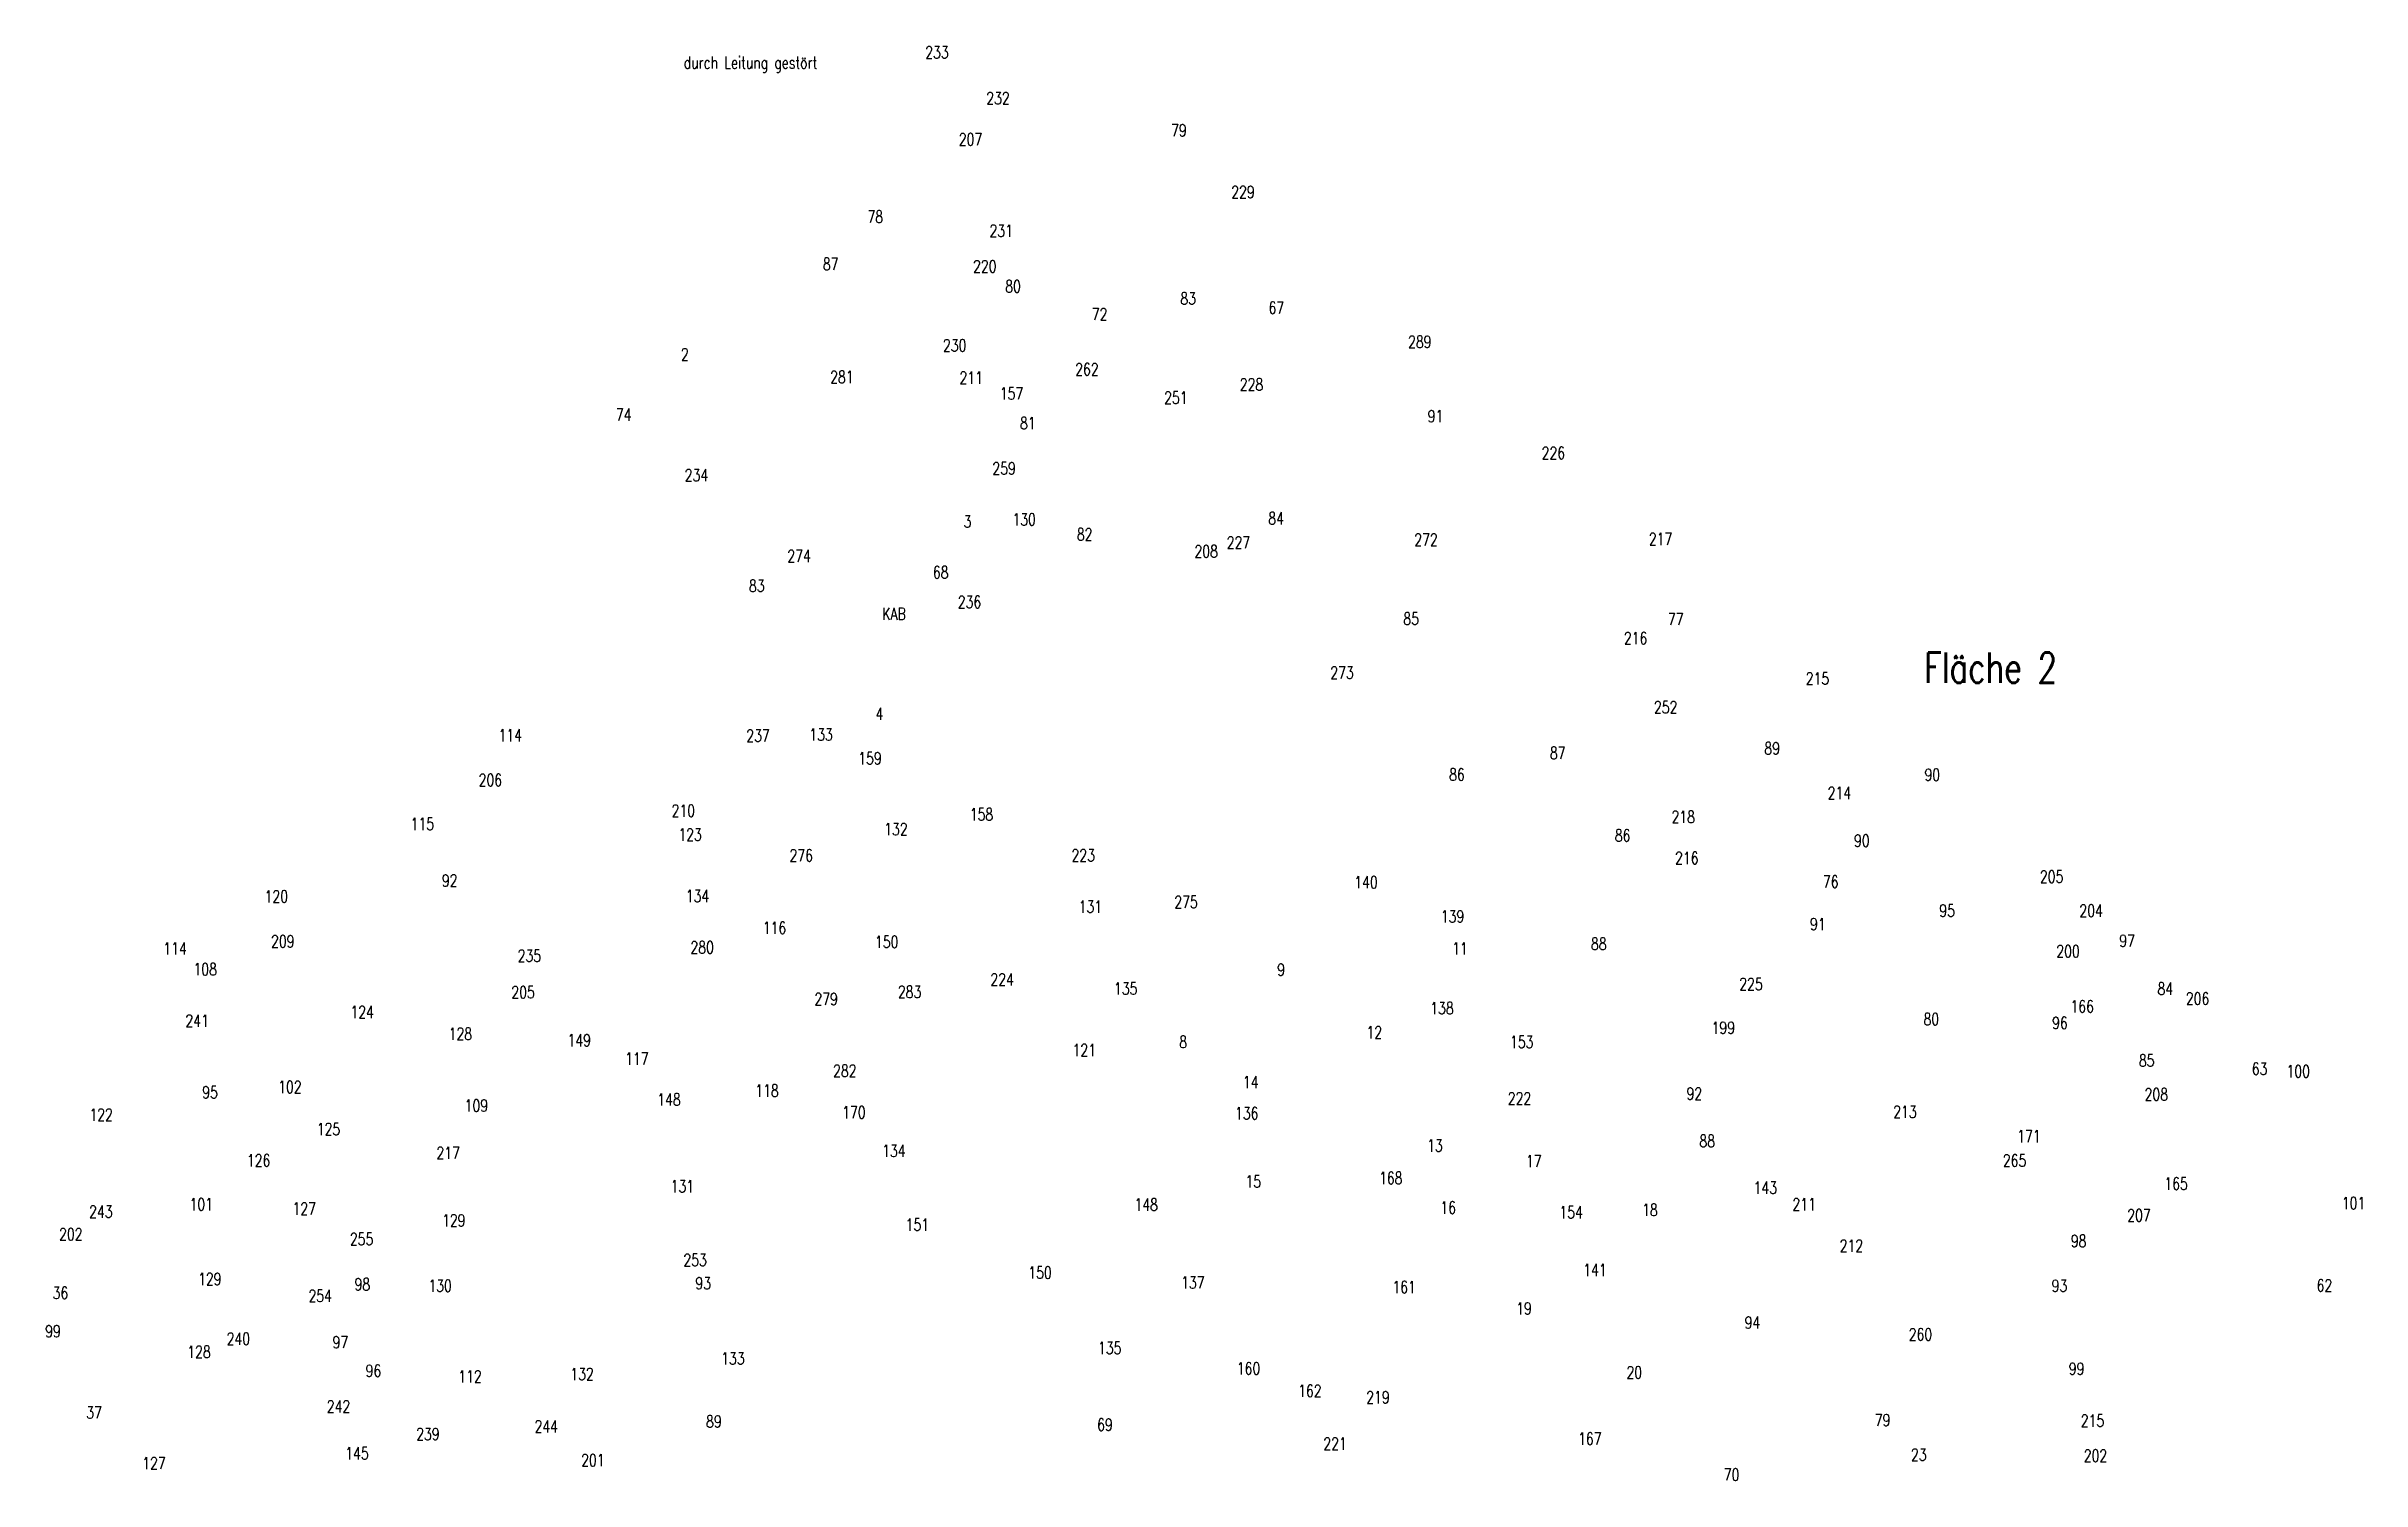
# Model space of a CAD drawing. Header units: metres. Extents: x 4462695 to 4462802, y 5794005 to 5794153.
# Drawn here: x 4462739.76 to 4462777.87, y 5794129.66 to 5794153.26 of the extents above; entities that cross this region are included whole.
import ezdxf

# ---------------------------------------------------------------- set-up
doc = ezdxf.new("R2010")
doc.units = ezdxf.units.M
for name, color, linetype in [('Befundnummern', 7, 'Continuous'), ('Flächengrenzen', 1, 'Continuous'), ('Profile', 5, 'Continuous')]:
    doc.layers.add(name, color=color, linetype=linetype)
doc.styles.add('ROMANS', font='ROMANS.shx', dxfattribs={"width": 0.75})

msp = doc.modelspace()

# ---------------------------------------------------------------- texts
at = {"layer": 'Befundnummern', "style": 'ROMANS', "width": 0.75}
for s, p in [('233', (4462754.222, 5794153.064, -0.008)), ('durch Leitung gestört', (4462750.247, 5794152.897, -0.008)), ('232', (4462755.227, 5794152.31, -0.008)), ('79', (4462758.269, 5794151.782, -0.008)), ('229', (4462759.26, 5794150.767, -0.008)), ('78', (4462753.272, 5794150.36, -0.008)), ('231', (4462755.28, 5794150.128, -0.008)), ('80', (4462755.539, 5794149.215, -0.008)), ('83', (4462758.422, 5794149.014, -0.008)), ('2', (4462750.201, 5794148.093, -0.008)), ('230', (4462754.514, 5794148.241, -0.008)), ('289', (4462762.17, 5794148.301, -0.008)), ('281', (4462752.658, 5794147.722, -0.008)), ('262', (4462756.691, 5794147.849, -0.008)), ('251', (4462758.155, 5794147.381, -0.008)), ('228', (4462759.4, 5794147.599, -0.008)), ('81', (4462755.783, 5794146.963, -0.008)), ('226', (4462764.369, 5794146.472, -0.008)), ('234', (4462750.263, 5794146.106, -0.008)), ('259', (4462755.328, 5794146.218, -0.008)), ('3', (4462754.854, 5794145.344, -0.008)), ('84', (4462759.87, 5794145.396, -0.008)), ('82', (4462756.718, 5794145.132, -0.008)), ('227', (4462759.185, 5794144.997, -0.008)), ('272', (4462762.272, 5794145.044, -0.008)), ('217', (4462766.133, 5794145.056, -0.008)), ('274', (4462751.953, 5794144.777, -0.008)), ('KAB', (4462753.515, 5794143.825, -0.008)), ('236', (4462754.758, 5794144.02, -0.008)), ('85', (4462762.092, 5794143.744, -0.008)), ('216', (4462765.722, 5794143.423, -0.008)), ('273', (4462760.89, 5794142.856, -0.008)), ('215', (4462768.716, 5794142.76, -0.008)), ('252', (4462766.217, 5794142.287, -0.008)), ('4', (4462753.405, 5794142.177, -0.008)), ('114', (4462747.199, 5794141.825, -0.008)), ('237', (4462751.277, 5794141.819, -0.008)), ('87', (4462764.504, 5794141.535, -0.008)), ('89', (4462768.034, 5794141.61, -0.008)), ('86', (4462762.846, 5794141.179, -0.008)), ('90', (4462770.67, 5794141.175, -0.008)), ('214', (4462769.076, 5794140.876, -0.008)), ('218', (4462766.506, 5794140.483, -0.008)), ('115', (4462745.752, 5794140.366, -0.008)), ('123', (4462750.159, 5794140.19, -0.008)), ('276', (4462751.988, 5794139.847, -0.008)), ('223', (4462756.63, 5794139.849, -0.008)), ('205', (4462772.57, 5794139.499, -0.008)), ('120', (4462743.348, 5794139.173, -0.008)), ('275', (4462758.323, 5794139.082, -0.008)), ('95', (4462770.914, 5794138.939, -0.008)), ('204', (4462773.22, 5794138.938, -0.008)), ('116', (4462751.548, 5794138.656, -0.008)), ('91', (4462768.787, 5794138.717, -0.008)), ('235', (4462747.514, 5794138.196, -0.008)), ('280', (4462750.358, 5794138.335, -0.008)), ('150', (4462753.395, 5794138.426, -0.008)), ('11', (4462762.894, 5794138.317, -0.008)), ('88', (4462765.181, 5794138.394, -0.008)), ('97', (4462773.876, 5794138.443, -0.008)), ('224', (4462755.295, 5794137.806, -0.008)), ('9', (4462760.015, 5794137.967, -0.008)), ('225', (4462767.621, 5794137.73, -0.008)), ('279', (4462752.399, 5794137.485, -0.008)), ('283', (4462753.772, 5794137.603, -0.008)), ('206', (4462774.972, 5794137.492, -0.008)), ('241', (4462742.045, 5794137.127, -0.008)), ('124', (4462744.762, 5794137.27, -0.008)), ('96', (4462772.771, 5794137.092, -0.008)), ('128', (4462746.378, 5794136.912, -0.008)), ('121', (4462756.648, 5794136.645, -0.008)), ('8', (4462758.404, 5794136.78, -0.008)), ('12', (4462761.486, 5794136.936, -0.008)), ('117', (4462749.283, 5794136.503, -0.008)), ('282', (4462752.705, 5794136.303, -0.008)), ('100', (4462776.629, 5794136.295, -0.008)), ('118', (4462751.424, 5794135.977, -0.008)), ('14', (4462759.45, 5794136.115, -0.008)), ('222', (4462763.811, 5794135.848, -0.008)), ('92', (4462766.753, 5794135.928, -0.008)), ('208', (4462774.293, 5794135.916, -0.008)), ('122', (4462740.464, 5794135.579, -0.008)), ('213', (4462770.155, 5794135.628, -0.008)), ('125', (4462744.207, 5794135.344, -0.008)), ('13', (4462762.482, 5794135.072, -0.008)), ('126', (4462743.057, 5794134.829, -0.008)), ('134', (4462753.513, 5794134.985, -0.008)), ('17', (4462764.111, 5794134.815, -0.008)), ('265', (4462771.96, 5794134.826, -0.008)), ('131', (4462750.032, 5794134.403, -0.008)), ('15', (4462759.493, 5794134.483, -0.008)), ('243', (4462740.46, 5794133.985, -0.008)), ('127', (4462743.808, 5794134.035, -0.008)), ('148', (4462757.666, 5794134.101, -0.008)), ('16', (4462762.701, 5794134.051, -0.008)), ('18', (4462766.022, 5794134.014, -0.008)), ('211', (4462768.497, 5794134.107, -0.008)), ('207', (4462774.008, 5794133.926, -0.008)), ('101', (4462777.539, 5794134.126, -0.008)), ('255', (4462744.752, 5794133.534, -0.008)), ('129', (4462746.269, 5794133.84, -0.008)), ('253', (4462750.242, 5794133.19, -0.008)), ('212', (4462769.275, 5794133.424, -0.008)), ('98', (4462773.079, 5794133.503, -0.008)), ('130', (4462746.044, 5794132.765, -0.008)), ('137', (4462758.435, 5794132.818, -0.008)), ('93', (4462772.763, 5794132.765, -0.008)), ('36', (4462739.859, 5794132.648, -0.008)), ('254', (4462744.071, 5794132.599, -0.008)), ('19', (4462763.95, 5794132.392, -0.008)), ('94', (4462767.71, 5794132.16, -0.008)), ('240', (4462742.724, 5794131.893, -0.008)), ('135', (4462757.066, 5794131.742, -0.008)), ('260', (4462770.411, 5794131.964, -0.008)), ('132', (4462748.381, 5794131.312, -0.008)), ('133', (4462750.864, 5794131.569, -0.008)), ('20', (4462765.765, 5794131.339, -0.008)), ('99', (4462773.045, 5794131.399, -0.008)), ('219', (4462761.481, 5794130.93, -0.008)), ('37', (4462740.414, 5794130.679, -0.008)), ('242', (4462744.372, 5794130.779, -0.008)), ('239', (4462745.843, 5794130.324, -0.008)), ('244', (4462747.791, 5794130.45, -0.008)), ('221', (4462760.776, 5794130.167, -0.008)), ('23', (4462770.448, 5794129.984, -0.008)), ('202', (4462773.292, 5794129.97, -0.008))]:
    msp.add_text(s, height=0.2, dxfattribs=at).set_placement(p)
at = {"layer": 'Flächengrenzen', "style": 'ROMANS', "width": 0.75}
msp.add_text('Fläche 2', height=0.5, dxfattribs=at).set_placement((4462770.666, 5794142.788, -0.008))
at = {"layer": 'Profile', "style": 'ROMANS', "width": 0.75}
for s, p in [('207', (4462754.775, 5794151.633, -0.008)), ('87', (4462752.537, 5794149.581, -0.008)), ('220', (4462755.01, 5794149.542, -0.008)), ('67', (4462759.873, 5794148.861, -0.008)), ('72', (4462756.964, 5794148.755, -0.008)), ('211', (4462754.786, 5794147.71, -0.008)), ('157', (4462755.449, 5794147.45, -0.008)), ('74', (4462749.131, 5794147.101, -0.008)), ('91', (4462762.493, 5794147.077, -0.008)), ('130', (4462755.657, 5794145.377, -0.008)), ('208', (4462758.654, 5794144.854, -0.008)), ('83', (4462751.321, 5794144.285, -0.008)), ('68', (4462754.349, 5794144.508, -0.008)), ('77', (4462766.447, 5794143.737, -0.008)), ('133', (4462752.314, 5794141.837, -0.008)), ('159', (4462753.12, 5794141.447, -0.008)), ('206', (4462746.872, 5794141.089, -0.008)), ('210', (4462750.047, 5794140.583, -0.008)), ('158', (4462754.955, 5794140.524, -0.008)), ('132', (4462753.547, 5794140.279, -0.008)), ('86', (4462765.573, 5794140.177, -0.008)), ('90', (4462769.51, 5794140.091, -0.008)), ('216', (4462766.565, 5794139.805, -0.008)), ('92', (4462746.266, 5794139.434, -0.008)), ('140', (4462761.284, 5794139.407, -0.008)), ('76', (4462768.998, 5794139.416, -0.008)), ('134', (4462750.281, 5794139.18, -0.008)), ('131', (4462756.748, 5794139.004, -0.008)), ('139', (4462762.709, 5794138.843, -0.008)), ('114', (4462741.681, 5794138.316, -0.008)), ('209', (4462743.455, 5794138.434, -0.008)), ('200', (4462772.84, 5794138.271, -0.008)), ('108', (4462742.178, 5794137.975, 0.145)), ('205', (4462747.41, 5794137.597, -0.008)), ('135', (4462757.329, 5794137.657, -0.008)), ('138', (4462762.535, 5794137.335, -0.008)), ('166', (4462773.073, 5794137.362, -0.008)), ('84', (4462774.505, 5794137.654, -0.008)), ('199', (4462767.166, 5794137.011, -0.008)), ('80', (4462770.654, 5794137.154, -0.008)), ('149', (4462748.334, 5794136.805, -0.008)), ('153', (4462763.848, 5794136.778, -0.008)), ('85', (4462774.199, 5794136.473, -0.008)), ('63', (4462776.057, 5794136.337, -0.008)), ('95', (4462742.322, 5794135.95, -0.008)), ('102', (4462743.572, 5794136.037, -0.008)), ('148', (4462749.811, 5794135.832, -0.008)), ('109', (4462746.641, 5794135.731, -0.008)), ('170', (4462752.855, 5794135.619, -0.008)), ('136', (4462759.321, 5794135.604, -0.008)), ('88', (4462766.965, 5794135.147, -0.008)), ('171', (4462772.195, 5794135.226, -0.008)), ('217', (4462746.177, 5794134.952, -0.008)), ('168', (4462761.692, 5794134.538, -0.008)), ('143', (4462767.857, 5794134.379, -0.008)), ('165', (4462774.618, 5794134.446, -0.008)), ('101', (4462742.113, 5794134.107, -0.008)), ('154', (4462764.66, 5794133.975, -0.008)), ('202', (4462739.966, 5794133.614, -0.008)), ('151', (4462753.9, 5794133.771, -0.008)), ('129', (4462742.253, 5794132.876, -0.008)), ('98', (4462744.829, 5794132.79, -0.008)), ('93', (4462750.439, 5794132.807, -0.008)), ('150', (4462755.919, 5794132.983, -0.008)), ('141', (4462765.054, 5794133.026, -0.008)), ('62', (4462777.125, 5794132.77, -0.008)), ('161', (4462761.912, 5794132.744, -0.008)), ('99', (4462739.736, 5794132.017, -0.008)), ('128', (4462742.075, 5794131.679, -0.008)), ('97', (4462744.467, 5794131.836, -0.008)), ('96', (4462745.011, 5794131.366, -0.008)), ('112', (4462746.536, 5794131.272, -0.008)), ('160', (4462759.351, 5794131.405, -0.008)), ('162', (4462760.361, 5794131.036, -0.008)), ('89', (4462750.615, 5794130.532, -0.008)), ('69', (4462757.051, 5794130.479, -0.008)), ('79', (4462769.851, 5794130.554, -0.008)), ('215', (4462773.243, 5794130.545, -0.008)), ('167', (4462764.968, 5794130.248, -0.008)), ('127', (4462741.335, 5794129.845, -0.008)), ('145', (4462744.676, 5794130.008, -0.008)), ('201', (4462748.559, 5794129.895, -0.008)), ('70', (4462767.367, 5794129.658, -0.008))]:
    msp.add_text(s, height=0.2, dxfattribs=at).set_placement(p)

doc.saveas('drawing.dxf')
